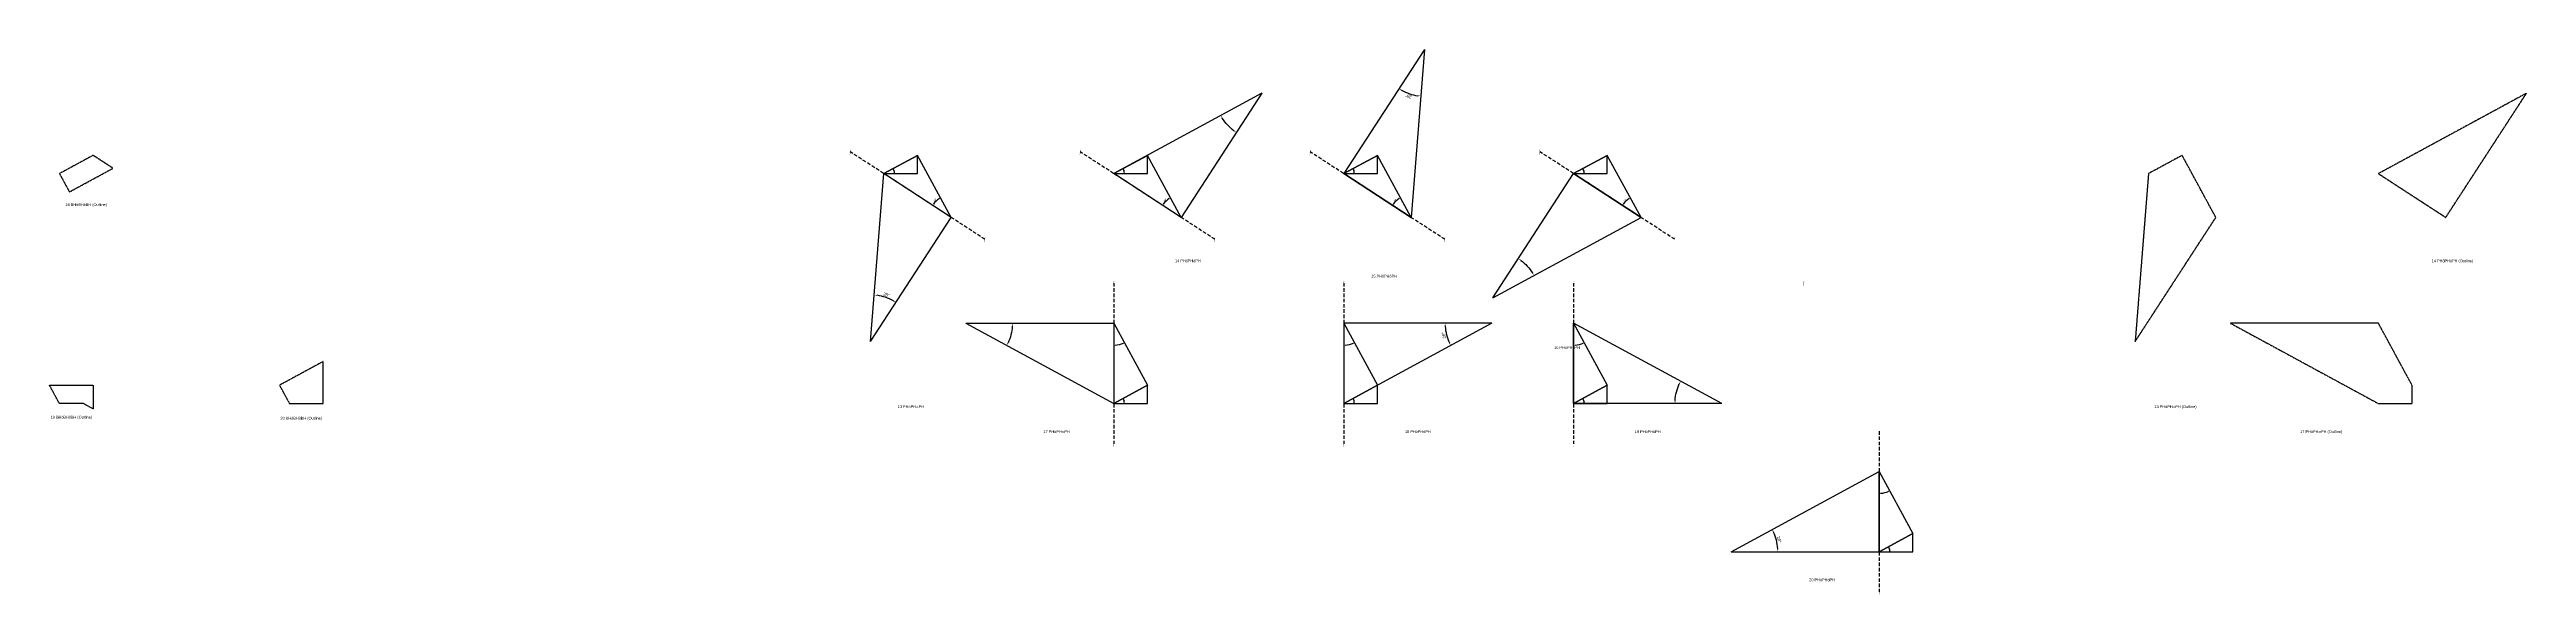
# Model space of a CAD drawing. Header units: millimetres. Extents: x 1423577 to 4401751, y -454579 to 121312.
# Drawn here: x 2302254 to 3200031, y -454579 to -257027 of the extents above; entities that cross this region are included whole.
import ezdxf
from ezdxf.enums import TextEntityAlignment as Align

# ---------------------------------------------------------------- set-up
doc = ezdxf.new("R2010")
doc.units = ezdxf.units.MM
doc.header["$PDMODE"] = 35
doc.linetypes.add('DASHED', pattern=[19.05, 12.7, -6.35])
for name, color, linetype in [('BASE', 170, 'Continuous'), ('HYPOTENUSE', 20, 'Continuous'), ('PERPENDICULAR', 90, 'Continuous')]:
    doc.layers.add(name, color=color, linetype=linetype)
doc.styles.add('Arial', font='arial_0.ttf')
doc.dimstyles.new('ISO-25', dxfattribs={"dimtxt": 250, "dimasz": 100, "dimexe": 1.25, "dimexo": 0.625, "dimgap": 100, "dimtad": 1, "dimdec": 0, "dimtxsty": 'Arial', "dimcen": 2.5, "dimadec": 0, "dimazin": 0, "dimtfac": 1, "dimtdec": 0, "dimtmove": 0, "dimatfit": 3, "dimfxl": 1, "dimarcsym": 0})

# ---------------------------------------------------------------- blocks, each defined once
blk = doc.blocks.new('*D2')
at = {"color": 0, "lineweight": -2, "transparency": 16777216}
blk.add_arc((0, 0), 3850, 3.72107, 24.76727, dxfattribs=at)
at = {"color": 0, "transparency": 16777216}
for points in [[(3459, 1594), (3533, 1632), (3384, 1836)], [(3884, 251), (3800, 249), (3850, 0)]]:
    blk.add_solid(points, dxfattribs=at)
at = {"layer": 'Defpoints', "color": 0, "transparency": 16777216}
for p in [(12208, 6625), (0, 0), (0, 0), (3797, 635), (12208, 0)]:
    blk.add_point(p, dxfattribs=at)
at = {"color": 0, "transparency": 16777216, "insert": (3952, 1003), "char_height": 250, "attachment_point": 5, "rotation": 284.24417, "style": 'Arial'}
blk.add_mtext('28°', dxfattribs=at)
blk = doc.blocks.new('GTN')
at = {"layer": 'BASE'}
blk.add_line((0, 0), (12208.3, 0), dxfattribs=at)
at = {"layer": 'HYPOTENUSE'}
blk.add_line((0, 0), (12208.3, 6625.3), dxfattribs=at)
at = {"layer": 'PERPENDICULAR'}
blk.add_line((12208.3, 0), (12208.3, 6625.3), dxfattribs=at)
at = {"color": 6}
dim = blk.add_angular_dim_2l(base=(3797.3, 635.2), line1=((0, 0), (12208.3, 0)), line2=((0, 0), (12208.3, 6625.3)), dimstyle='ISO-25', override={"dimasz": 250}, dxfattribs=at)
dim.commit()
dim.dimension.update_dxf_attribs({"geometry": '*D2', "text_midpoint": (3952.4, 1003.3)})

msp = doc.modelspace()

# ---------------------------------------------------------------- linework, layer by layer
at = {"linetype": 'DASHED', "ltscale": 100}
for p, q in [((2641279, -325825), (2592445, -294084)), ((2724620, -325825), (2675787, -294084)), ((2807961, -325825), (2759128, -294084)), ((2891302, -325825), (2842469, -294084)), ((2687995, -341678), (2687995, -399921)), ((2771336, -341678), (2771336, -399921)), ((2854677, -341678), (2854677, -399921)), ((2965419, -395401), (2965419, -453644))]:
    msp.add_line(p, q, dxfattribs=at)
at = {"linetype": 'DASHED'}
for points in [[(3170787, -317889), (3200031, -272898), (3146371, -302019)], [(2325249, -300068), (2318058, -295394), (2305850, -302019), (2309445, -308644)], [(3075238, -295394), (3063030, -302019), (3058202, -362881), (3087446, -317889)], [(3092710, -356239), (3146371, -385360), (3158579, -385360), (3158579, -378735), (3146371, -356239)], [(2385595, -378735), (2389191, -385360), (2401399, -385360), (2401399, -370158)], [(2318058, -378735), (2318058, -387311), (2314462, -385360), (2305850, -385360), (2302254, -378735)]]:
    msp.add_lwpolyline(points, close=True, dxfattribs=at)

# ---------------------------------------------------------------- block references
at = {"linetype": 'DASHED', "ltscale": 100}
for p, xscale, yscale, zscale, rotation in [((2741655, -272898), -4.395416500731244, 4.395416500731245, 4.395416500731245, 56.97666552358253), ((2800580, -257027), 4.395416500731245, 4.395416500731245, 4.395416500731245, 236.9766655235826), ((2629070, -317889), 2.096524862893649, 2.096524862893649, 2.096524862893649, 118.4883327617913), ((2712411, -317889), 2.096524862893649, 2.096524862893649, 2.096524862893649, 118.4883327617913), ((2795753, -317889), 2.096524862893649, 2.096524862893649, 2.096524862893649, 118.4883327617913), ((2879094, -317889), 2.096524862893649, 2.096524862893649, 2.096524862893649, 118.4883327617913), ((2599826, -362881), 4.395416500731245, 4.395416500731245, 4.395416500731245, 56.97666552358256), ((2825433, -347011), -4.395416500731245, 4.395416500731245, 4.395416500731245, 236.9766655235826), ((2634334, -356239), -4.395416500731241, 4.395416500731241, 4.395416500731241, 180), ((2687995, -356239), -2.096524862893649, 2.096524862893649, 2.096524862893649, 118.4883327617912), ((2771336, -356239), -2.096524862893649, 2.096524862893649, 2.096524862893649, 118.4883327617912), ((2824996, -356239), 4.395416500731241, 4.395416500731241, 4.395416500731241, 180), ((2854677, -356239), -2.096524862893649, 2.096524862893649, 2.096524862893649, 118.4883327617912), ((2965419, -409962), -2.096524862893649, 2.096524862893649, 2.096524862893649, 118.4883327617912)]:
    msp.add_blockref('GTN', p, dxfattribs=dict(at, xscale=xscale, yscale=yscale, zscale=zscale, rotation=rotation))
for p in [(2604654, -302019), (2687995, -302019), (2771336, -302019), (2854677, -302019), (2687995, -385360), (2771336, -385360), (2854677, -385360), (2965419, -439083)]:
    msp.add_blockref('GTN', p)
at = {"linetype": 'DASHED', "ltscale": 100, "yscale": 4.395416500731241, "zscale": 4.395416500731241}
for p, xscale in [((2908338, -385360), -4.395416500731241), ((2911759, -439083), 4.395416500731241)]:
    msp.add_blockref('GTN', p, dxfattribs=dict(at, xscale=xscale))

# ---------------------------------------------------------------- texts
at = {"linetype": 'DASHED', "ltscale": 100, "style": 'Arial'}
for s, p in [('⌡', (2592445, -294084)), ('⌡', (2675787, -294084)), ('⌡', (2759128, -294084)), ('⌡', (2842469, -294084)), ('16 BHöBHòBH (Outline)', (2315549, -313282)), ('⌠', (2641279, -325825)), ('⌠', (2724620, -325825)), ('⌠', (2807961, -325825)), ('⌠', (2891302, -325825)), ('⌠', (2687995, -341678)), ('14 PHöPHóPH', (2714825, -333636)), ('⌠', (2771336, -341678)), ('15 PHöPHöPH', (2785958, -339191)), ('⌠', (2854677, -341678)), ('⌠', (2938018, -341678)), ('14 PHöPHóPH (Outline)', (3173201, -333636)), ('16 PHöPHòPH', (2852263, -365076)), ('13 PHöPH∞PH', (2614448, -386502)), ('13 PHöPH∞PH (Outline)', (3072824, -386502)), ('19 BHòBHöBH (Outline)', (2310156, -390313)), ('20 BHòBHòBH (Outline)', (2393497, -390681)), ('17 PHòPH∞PH', (2667269, -395552)), ('18 PHòPHóPH', (2798166, -395552)), ('19 PHòPHöPH', (2881507, -395552)), ('17 PHòPH∞PH (Outline)', (3125645, -395552)), ('⌡', (2687995, -399921)), ('⌡', (2771336, -399921)), ('⌡', (2854677, -399921)), ('20 PHòPHòPH', (2944693, -449275)), ('⌡', (2965419, -453644))]:
    msp.add_text(s, height=1000, dxfattribs=at).set_placement(p, align=Align.MIDDLE_CENTER)

doc.saveas('drawing.dxf')
